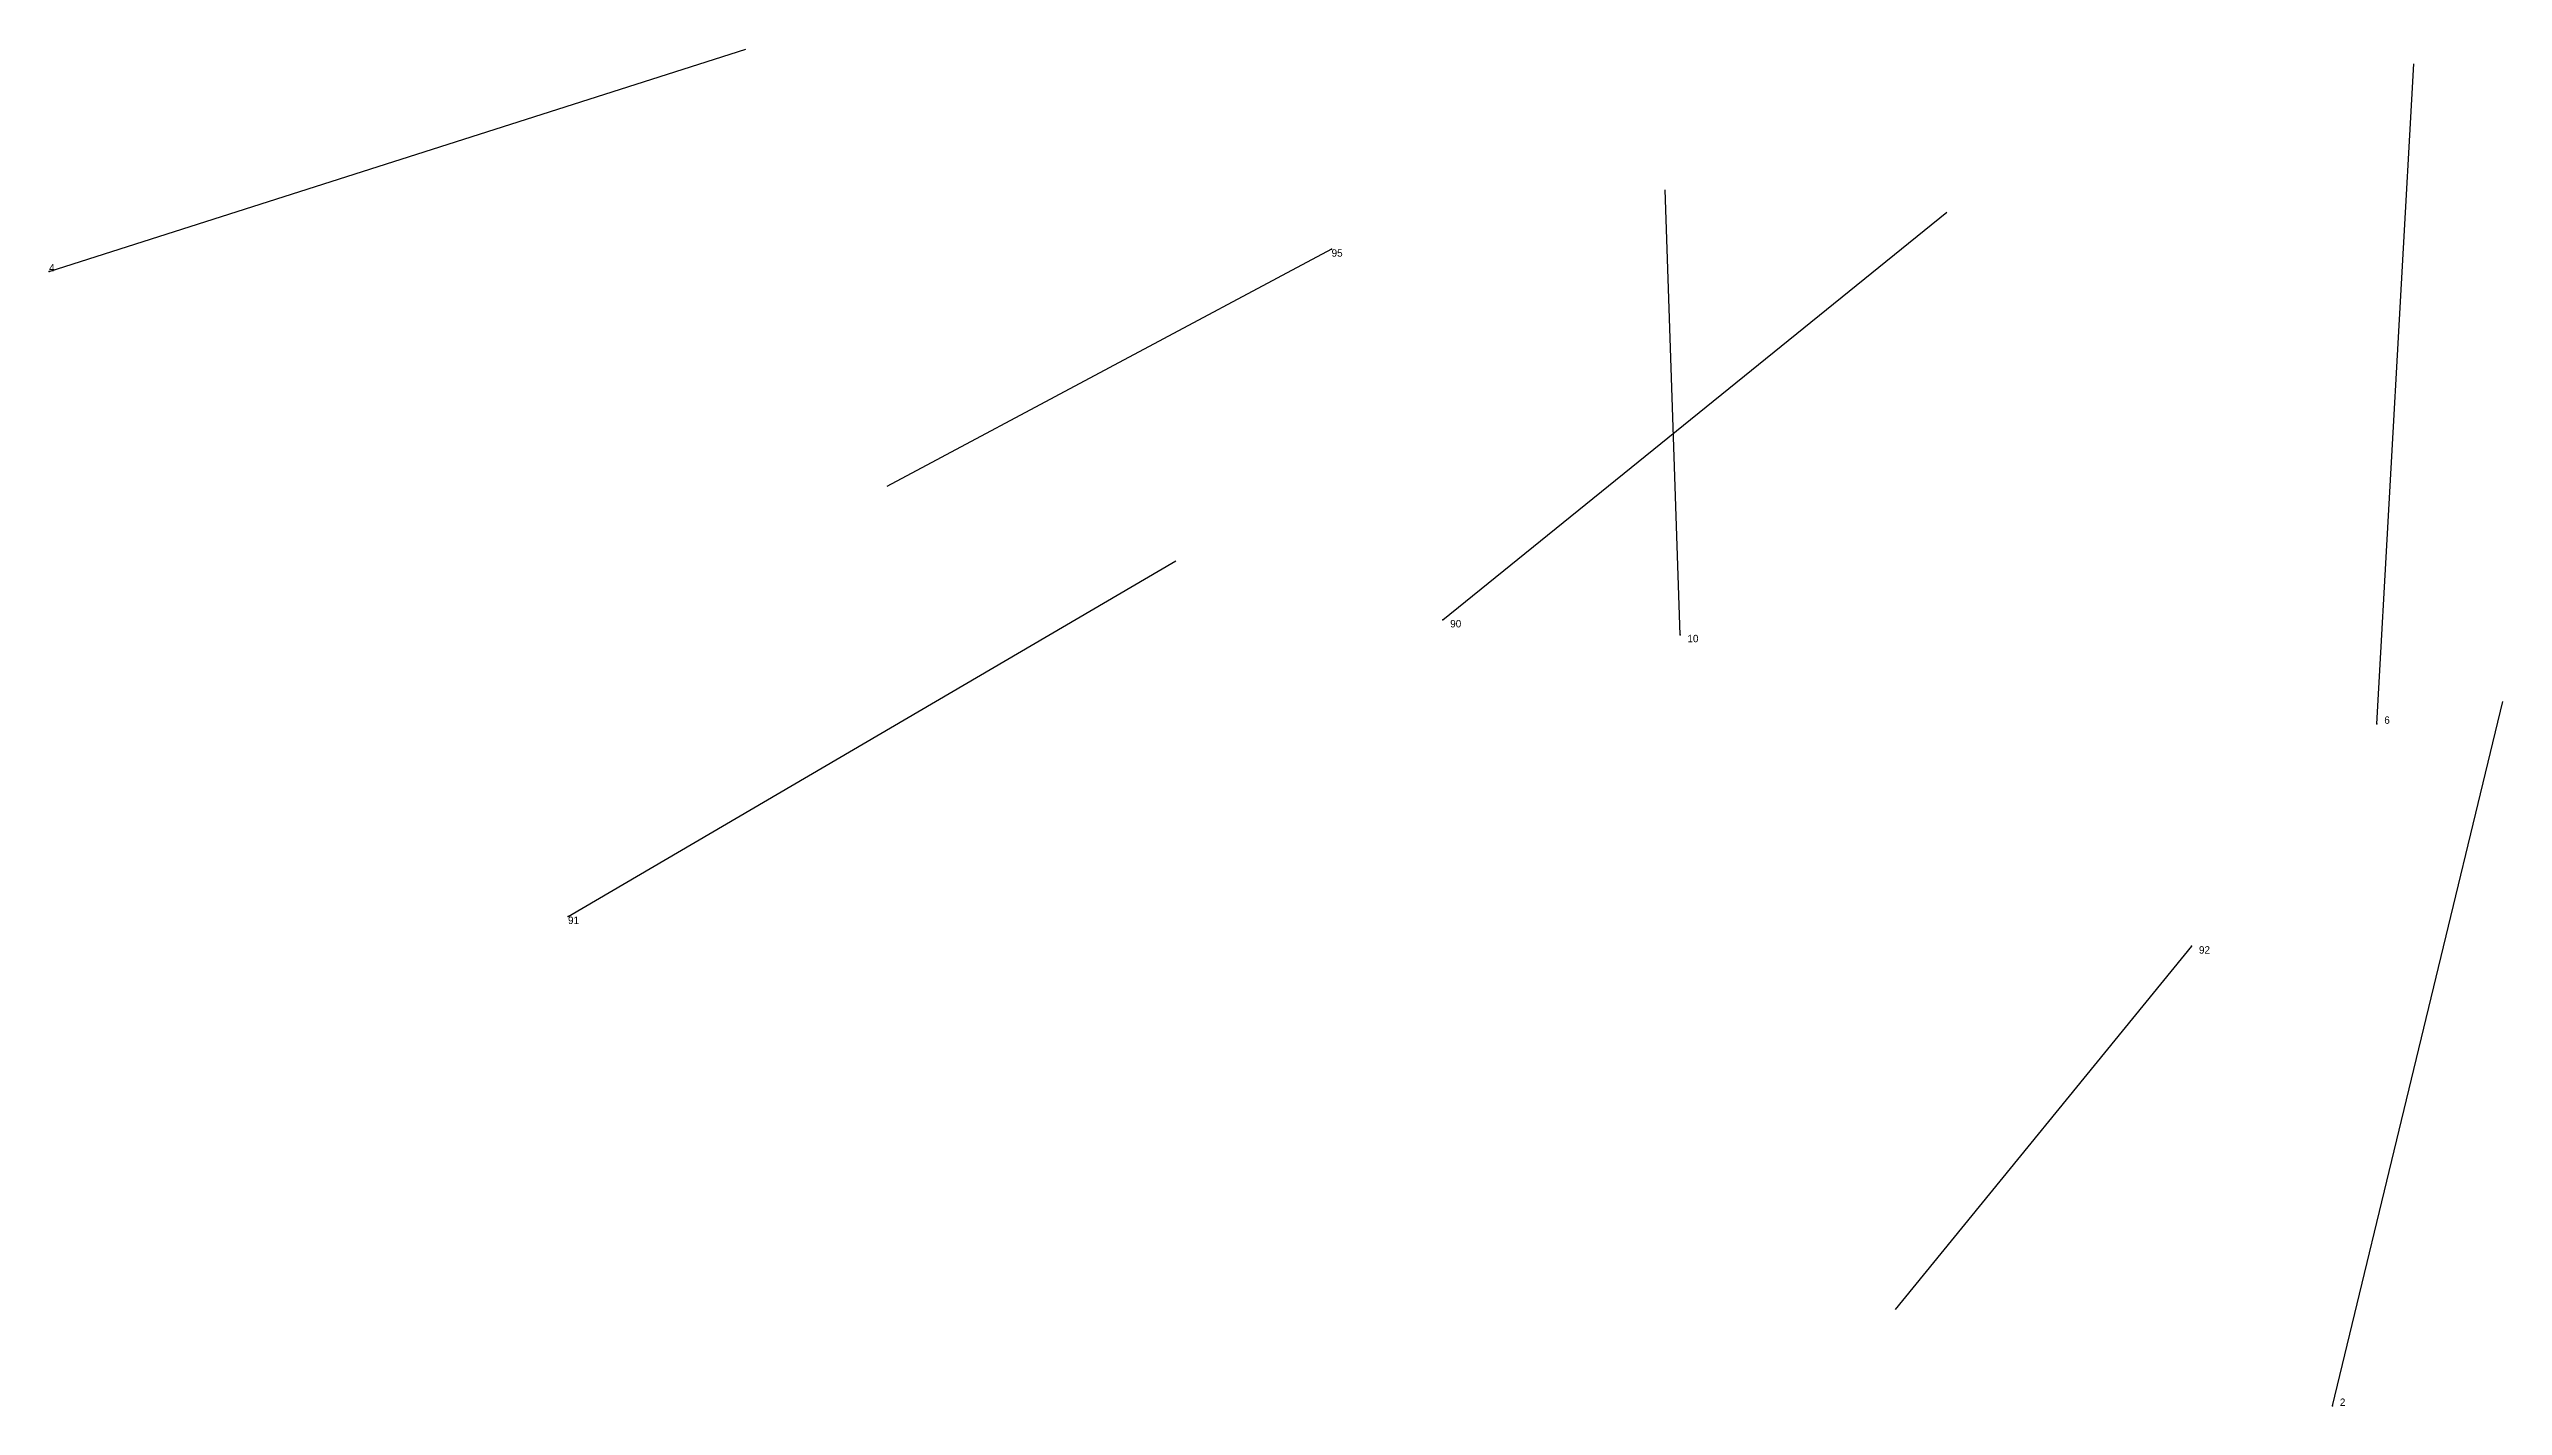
# Model space of a CAD drawing. Extents: x 0 to 1.06, y 0.02 to 1.09.
# Drawn here: x 0.036 to 0.367, y 0.044 to 0.227 of the extents above; entities that cross this region are included whole.
import ezdxf

# ---------------------------------------------------------------- set-up
doc = ezdxf.new("R2010")
doc.units = 0
for name, color, linetype in [('Facilities', 3, 'CONTINUOUS'), ('Normals', 1, 'CONTINUOUS'), ('Source_points', 5, 'CONTINUOUS'), ('Text', 3, 'CONTINUOUS')]:
    doc.layers.add(name, color=color, linetype=linetype)

msp = doc.modelspace()

# ---------------------------------------------------------------- texts
at = {"layer": 'Text', "color": 3}
for s, p in [('95', (0.209, 0.199, 0.984)), ('4', (0.036, 0.197, 0.445)), ('90', (0.225, 0.149, 0.63)), ('10', (0.257, 0.147, 0.025)), ('6', (0.351, 0.136, 0.301)), ('91', (0.106, 0.109, 0.575)), ('92', (0.326, 0.105, 0.901)), ('2', (0.345, 0.044, 0.362))]:
    msp.add_text(s, height=0.001, dxfattribs=at).set_placement(p)

# ---------------------------------------------------------------- linework, layer by layer
at = {"layer": 'Facilities', "color": 3}
for p in [(0.209, 0.2, 0.984), (0.036, 0.197, 0.445), (0.224, 0.15, 0.63), (0.256, 0.148, 0.025), (0.35, 0.136, 0.301), (0.106, 0.11, 0.575), (0.325, 0.106, 0.901), (0.344, 0.044, 0.362)]:
    msp.add_point(p, dxfattribs=at)
at = {"layer": 'Normals', "color": 1}
for p, q in [((0.036, 0.197, 0.445), (0.13, 0.227, 0.432)), ((0.35, 0.136, 0.301), (0.355, 0.225, 0.348)), ((0.256, 0.148, 0.025), (0.254, 0.208, 0.105)), ((0.224, 0.15, 0.63), (0.292, 0.205, 0.582)), ((0.209, 0.2, 0.984), (0.149, 0.168, 1.058)), ((0.106, 0.11, 0.575), (0.188, 0.158, 0.546)), ((0.344, 0.044, 0.362), (0.367, 0.139, 0.387)), ((0.325, 0.106, 0.901), (0.285, 0.057, 0.978))]:
    msp.add_line(p, q, dxfattribs=at)
at = {"layer": 'Source_points', "color": 5}
for p in [(0.209, 0.2, 0.984), (0.036, 0.197, 0.445), (0.224, 0.15, 0.63), (0.256, 0.148, 0.025), (0.35, 0.136, 0.301), (0.106, 0.11, 0.575), (0.325, 0.106, 0.901), (0.344, 0.044, 0.362)]:
    msp.add_point(p, dxfattribs=at)

msp.set_redraw_order([(e.dxf.handle, doc.entitydb.next_handle()) for e in msp.query("TEXT MTEXT ATTDEF DIMENSION ARC_DIMENSION")])  # texts and dimensions are drawn at this point

doc.saveas('drawing.dxf')
